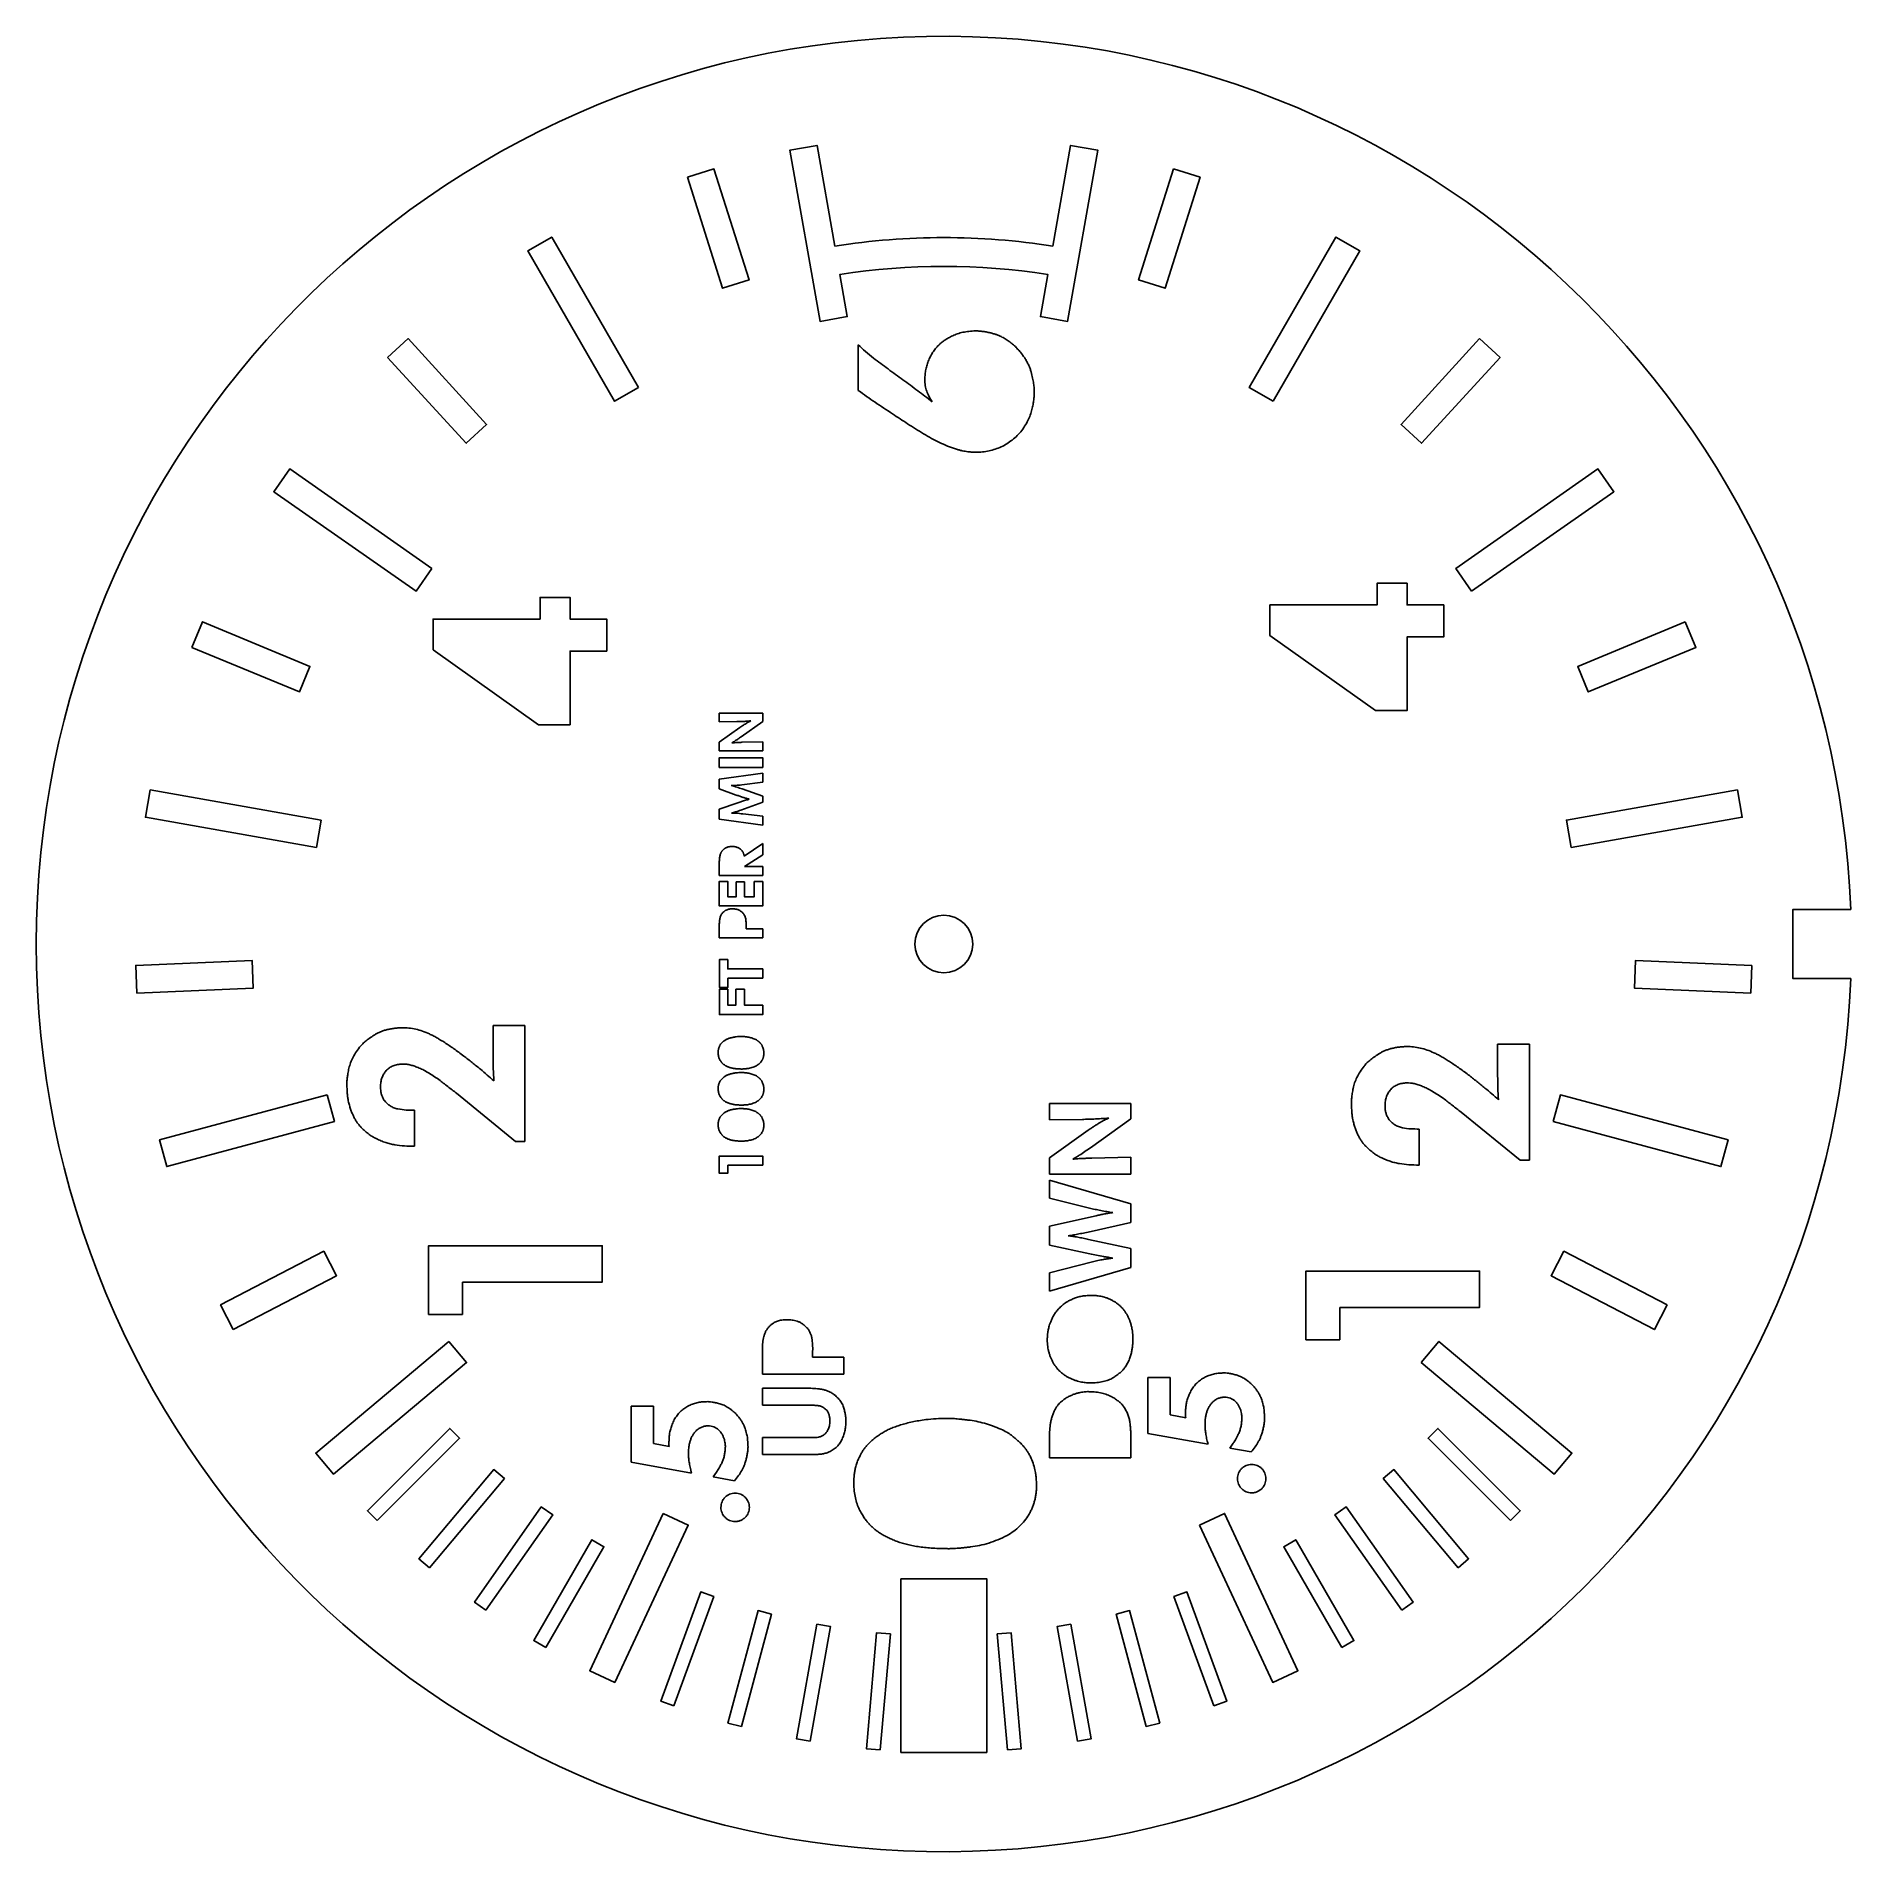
# Model space of a CAD drawing. Header units: millimetres. Extents: x 51.2 to 101.1, y 86.5 to 136.4.
import ezdxf

# ---------------------------------------------------------------- set-up
doc = ezdxf.new("R2010")
doc.units = ezdxf.units.MM
doc.layers.get('0').update_dxf_attribs({"linetype": 'CONTINUOUS'})

msp = doc.modelspace()

# ---------------------------------------------------------------- linework, layer by layer
for p, q in [((73.847, 126.66), (73.848, 127.915)), ((70.025, 117.551), (70.025, 117.79)), ((70.025, 117.79), (71.219, 117.79)), ((71.219, 117.79), (71.219, 117.563)), ((70.511, 117.556), (70.025, 117.551)), ((70.025, 116.989), (70.595, 117.397)), ((71.219, 117.563), (70.626, 117.139)), ((70.025, 116.754), (70.025, 116.989)), ((70.648, 116.988), (71.219, 117)), ((71.219, 117), (71.219, 116.754)), ((71.219, 116.754), (70.025, 116.754)), ((70.025, 115.97), (71.219, 116.138)), ((70.025, 115.704), (70.025, 115.97)), ((71.219, 115.888), (70.645, 115.817)), ((71.219, 116.138), (71.219, 115.888)), ((70.494, 115.537), (70.025, 115.704)), ((70.025, 115.145), (70.534, 115.324)), ((71.219, 115.341), (70.621, 115.123)), ((70.658, 115.704), (71.219, 115.505)), ((71.219, 115.505), (71.219, 115.341)), ((70.025, 114.876), (70.025, 115.145)), ((71.219, 114.708), (70.025, 114.876)), ((70.672, 115.021), (71.219, 114.958)), ((71.219, 114.958), (71.219, 114.708)), ((70.712, 113.859), (71.219, 114.201)), ((71.219, 113.896), (70.716, 113.573)), ((71.219, 114.201), (71.219, 113.896)), ((70.025, 113.324), (70.026, 113.643)), ((71.219, 113.324), (70.025, 113.324)), ((70.716, 113.573), (71.219, 113.573)), ((71.219, 113.573), (71.219, 113.324)), ((70.025, 111.609), (70.026, 111.922)), ((70.763, 111.947), (70.763, 111.858)), ((70.763, 111.858), (71.219, 111.858)), ((71.219, 111.858), (71.219, 111.609)), ((71.219, 111.609), (70.025, 111.609)), ((63.806, 108.337), (63.806, 109.204)), ((63.806, 109.204), (64.679, 109.204)), ((64.679, 109.204), (64.679, 106.017)), ((69.994, 108.454), (69.994, 108.454)), ((91.429, 107.819), (91.429, 108.687)), ((91.429, 108.687), (92.302, 108.687)), ((92.302, 108.687), (92.302, 105.5)), ((64.423, 106.017), (62.801, 107.337)), ((69.994, 107.463), (69.994, 107.463)), ((61.645, 106.873), (61.645, 105.881)), ((79.105, 106.611), (79.105, 107.059)), ((79.105, 107.059), (81.34, 107.059)), ((81.34, 107.059), (81.34, 106.633)), ((92.046, 105.5), (90.424, 106.82)), ((69.994, 106.472), (69.994, 106.471)), ((80.015, 106.621), (79.105, 106.611)), ((79.105, 105.56), (80.172, 106.324)), ((81.34, 106.633), (80.229, 105.84)), ((89.268, 106.356), (89.268, 105.364)), ((64.679, 106.017), (64.423, 106.017)), ((79.105, 105.118), (79.105, 105.56)), ((80.271, 105.557), (81.34, 105.579)), ((81.34, 105.579), (81.34, 105.118)), ((92.302, 105.5), (92.046, 105.5)), ((81.34, 105.118), (79.105, 105.118)), ((79.105, 104.457), (79.105, 104.95)), ((79.105, 104.95), (81.34, 104.295)), ((80.203, 104.184), (79.105, 104.457)), ((79.105, 103.684), (80.389, 103.973)), ((81.34, 104.295), (81.34, 103.789)), ((79.105, 103.165), (79.105, 103.684)), ((80.181, 103.321), (81.34, 103.067)), ((81.34, 103.789), (80.252, 103.541)), ((80.213, 102.924), (79.105, 103.165)), ((81.34, 103.067), (81.34, 102.548)), ((79.105, 102.399), (80.29, 102.704)), ((81.34, 102.548), (79.105, 101.896)), ((79.105, 101.896), (79.105, 102.399)), ((79.045, 100.558), (79.045, 100.558)), ((71.212, 99.615), (71.213, 100.203)), ((72.593, 100.248), (72.593, 100.083)), ((72.593, 100.083), (73.447, 100.083)), ((73.447, 100.083), (73.447, 99.615)), ((73.447, 99.615), (71.212, 99.615)), ((81.81, 97.982), (81.81, 99.525)), ((81.81, 99.525), (82.42, 99.525)), ((82.42, 99.525), (82.42, 98.497)), ((71.212, 98.761), (71.212, 99.229)), ((71.212, 99.229), (72.451, 99.228)), ((67.605, 97.192), (67.605, 98.735)), ((67.605, 98.735), (68.215, 98.735)), ((68.215, 98.735), (68.215, 97.707)), ((72.604, 98.761), (71.212, 98.761)), ((82.42, 98.497), (82.852, 98.419)), ((71.212, 97.406), (71.212, 97.873)), ((71.212, 97.873), (72.588, 97.873)), ((81.34, 97.842), (81.34, 97.315)), ((83.467, 97.688), (81.81, 97.982)), ((68.215, 97.707), (68.647, 97.63)), ((72.604, 97.406), (71.212, 97.406)), ((79.105, 97.315), (79.106, 97.771)), ((84.062, 97.58), (84.156, 97.715)), ((84.649, 97.476), (84.062, 97.58)), ((69.262, 96.898), (67.605, 97.192)), ((69.858, 96.79), (69.951, 96.925)), ((81.34, 97.315), (79.105, 97.315)), ((70.445, 96.686), (69.858, 96.79)), ((73.722, 96.614), (73.723, 96.613)), ((84.942, 96.466), (84.943, 96.466)), ((70.738, 95.677), (70.738, 95.676))]:
    msp.add_line(p, q)
for points in [[(101.137, 110.49), (99.549, 110.49), (99.549, 112.395), (101.137, 112.395, 52.380909)], [(79.197, 130.631, 0.077612), (73.203, 130.631), (72.716, 133.396), (71.965, 133.264), (72.795, 128.561), (73.545, 128.693), (73.341, 129.85, -0.077192), (79.059, 129.85), (78.855, 128.693), (79.605, 128.561), (80.435, 133.264), (79.684, 133.396)]]:
    msp.add_lwpolyline(points, format="xyb", close=True)
for points in [[(69.153, 132.524), (69.88, 132.753), (70.843, 129.701), (70.116, 129.472)], [(82.52, 132.753), (83.247, 132.524), (82.284, 129.472), (81.557, 129.701)], [(67.805, 126.745), (67.145, 126.364), (64.758, 130.499), (65.417, 130.88)], [(85.255, 126.364), (84.595, 126.745), (86.983, 130.88), (87.642, 130.499)], [(60.904, 127.571), (61.466, 128.086), (63.628, 125.726), (63.066, 125.212)], [(90.934, 128.086), (91.496, 127.571), (89.334, 125.212), (88.772, 125.726)], [(62.124, 121.763), (61.687, 121.139), (57.776, 123.878), (58.213, 124.502)], [(90.713, 121.139), (90.276, 121.763), (94.187, 124.502), (94.624, 123.878)], [(88.066, 117.859), (85.169, 119.924), (85.169, 120.765), (88.114, 120.765), (88.114, 121.363), (88.938, 121.363), (88.938, 120.765), (89.945, 120.765), (89.945, 119.885), (88.938, 119.885), (88.938, 117.859)], [(65.05, 117.469), (62.154, 119.534), (62.154, 120.375), (65.098, 120.375), (65.098, 120.973), (65.922, 120.973), (65.922, 120.375), (66.929, 120.375), (66.929, 119.495), (65.922, 119.495), (65.922, 117.469)], [(55.521, 119.596), (55.813, 120.3), (58.769, 119.075), (58.478, 118.371)], [(96.587, 120.3), (96.879, 119.596), (93.922, 118.371), (93.631, 119.075)], [(71.219, 116.299), (70.025, 116.299), (70.025, 116.561), (71.219, 116.561)], [(59.081, 114.848), (58.949, 114.097), (54.246, 114.927), (54.379, 115.677)], [(93.451, 114.097), (93.319, 114.848), (98.021, 115.677), (98.154, 114.927)], [(71.219, 113.159), (71.219, 112.49), (70.026, 112.49), (70.026, 113.161), (70.259, 113.161), (70.259, 112.74), (70.493, 112.74), (70.493, 113.151), (70.716, 113.151), (70.716, 112.74), (70.985, 112.74), (70.985, 113.159)], [(54.013, 110.092), (53.98, 110.854), (57.177, 110.993), (57.21, 110.232)], [(70.262, 110.507), (70.262, 110.251), (70.028, 110.251), (70.028, 111.014), (70.259, 111.014), (70.259, 110.757), (71.219, 110.757), (71.219, 110.507)], [(98.42, 110.854), (98.387, 110.092), (95.19, 110.232), (95.223, 110.993)], [(71.219, 109.763), (71.219, 109.501), (70.029, 109.501), (70.029, 110.198), (70.258, 110.198), (70.258, 109.763), (70.485, 109.763), (70.485, 110.198), (70.716, 110.198), (70.716, 109.763)], [(59.246, 107.294), (59.443, 106.558), (54.831, 105.322), (54.634, 106.058)], [(92.957, 106.558), (93.154, 107.294), (97.766, 106.058), (97.569, 105.322)], [(70.259, 105.362), (70.259, 105.14), (70.026, 105.14), (70.026, 105.612), (71.219, 105.612), (71.219, 105.362)], [(56.662, 100.842), (56.31, 101.518), (59.149, 102.996), (59.501, 102.32)], [(62.964, 102.149), (62.964, 101.259), (62.033, 101.259), (62.033, 103.148), (66.805, 103.148), (66.805, 102.149)], [(96.09, 101.518), (95.738, 100.842), (92.899, 102.32), (93.251, 102.996)], [(87.089, 101.451), (87.089, 100.561), (86.157, 100.561), (86.157, 102.45), (90.93, 102.45), (90.93, 101.451)], [(62.588, 100.518), (63.078, 99.934), (59.42, 96.865), (58.93, 97.448)], [(89.322, 99.934), (89.812, 100.518), (93.47, 97.448), (92.98, 96.865)], [(60.619, 95.592), (60.35, 95.862), (62.613, 98.125), (62.882, 97.855)], [(91.781, 95.592), (89.518, 97.855), (89.787, 98.125), (92.05, 95.862)], [(62.06, 94.295), (61.768, 94.54), (63.825, 96.991), (64.117, 96.746)], [(90.34, 94.295), (88.283, 96.746), (88.575, 96.991), (90.632, 94.54)], [(63.608, 93.128), (63.296, 93.346), (65.132, 95.968), (65.444, 95.749)], [(88.792, 93.128), (86.956, 95.749), (87.268, 95.968), (89.104, 93.346)], [(68.48, 95.789), (69.171, 95.467), (67.153, 91.139), (66.462, 91.461)], [(83.229, 95.467), (83.92, 95.789), (85.938, 91.461), (85.247, 91.139)], [(65.252, 92.1), (64.923, 92.29), (66.523, 95.062), (66.853, 94.871)], [(87.148, 92.1), (85.547, 94.871), (85.877, 95.062), (87.477, 92.29)], [(75.019, 93.993), (77.381, 93.993), (77.381, 89.217), (75.019, 89.217)], [(68.778, 90.493), (68.42, 90.623), (69.514, 93.63), (69.872, 93.5)], [(83.622, 90.493), (82.528, 93.5), (82.886, 93.63), (83.98, 90.623)], [(70.632, 89.925), (70.264, 90.024), (71.092, 93.115), (71.46, 93.017)], [(81.768, 89.925), (80.94, 93.017), (81.308, 93.115), (82.136, 90.024)], [(72.528, 89.522), (72.153, 89.588), (72.709, 92.74), (73.084, 92.674)], [(74.453, 89.285), (74.073, 89.319), (74.352, 92.507), (74.732, 92.474)], [(77.947, 89.285), (77.668, 92.474), (78.048, 92.507), (78.327, 89.319)], [(79.872, 89.522), (79.316, 92.674), (79.691, 92.74), (80.247, 89.588)]]:
    msp.add_lwpolyline(points, close=True)
msp.add_circle((76.2, 111.442), 0.794)
for points, knots in [([(77.07, 128.299), (77.009, 128.295), (76.893, 128.289), (76.727, 128.264), (76.578, 128.223), (76.447, 128.169), (76.332, 128.108), (76.234, 128.05), (76.152, 127.994), (76.107, 127.954), (76.086, 127.935)], [0, 0, 0, 0, 0.1701, 0.325118, 0.468873, 0.601727, 0.722749, 0.829712, 0.921308, 1, 1, 1, 1]), ([(77.799, 128.13), (77.782, 128.139), (77.745, 128.159), (77.68, 128.183), (77.605, 128.21), (77.517, 128.236), (77.42, 128.261), (77.311, 128.279), (77.194, 128.294), (77.112, 128.297), (77.07, 128.299)], [0, 0, 0, 0, 0.075852, 0.16719, 0.273648, 0.394992, 0.529476, 0.675118, 0.831447, 1, 1, 1, 1]), ([(74.265, 127.551), (74.19, 127.611), (74.045, 127.725), (73.912, 127.853), (73.848, 127.915)], [0, 0, 0, 0, 0.518052, 1, 1, 1, 1]), ([(76.086, 127.935), (76.054, 127.903), (75.992, 127.839), (75.909, 127.732), (75.84, 127.618), (75.781, 127.497), (75.737, 127.37), (75.703, 127.239), (75.683, 127.103), (75.68, 127.012), (75.679, 126.966)], [0, 0, 0, 0, 0.125001, 0.248339, 0.37221, 0.496459, 0.621198, 0.746229, 0.87233, 1, 1, 1, 1]), ([(78.145, 127.889), (78.128, 127.904), (78.086, 127.94), (78.011, 127.999), (77.915, 128.068), (77.839, 128.109), (77.799, 128.13)], [0, 0, 0, 0, 0.162963, 0.391076, 0.674529, 1, 1, 1, 1]), ([(78.685, 126.611), (78.685, 126.647), (78.686, 126.727), (78.671, 126.856), (78.641, 127.006), (78.609, 127.144), (78.573, 127.262), (78.536, 127.353), (78.49, 127.443), (78.438, 127.534), (78.377, 127.623), (78.307, 127.712), (78.23, 127.802), (78.174, 127.859), (78.145, 127.889)], [0, 0, 0, 0, 0.075772, 0.16652, 0.273784, 0.397079, 0.46418, 0.532483, 0.603333, 0.675871, 0.751718, 0.831221, 0.913778, 1, 1, 1, 1]), ([(75.077, 126.953), (74.94, 127.052), (74.669, 127.25), (74.4, 127.451), (74.265, 127.551)], [0, 0, 0, 0, 0.501385, 1, 1, 1, 1]), ([(75.879, 126.352), (75.748, 126.452), (75.482, 126.656), (75.213, 126.854), (75.077, 126.953)], [0, 0, 0, 0, 0.495294, 1, 1, 1, 1]), ([(75.679, 126.966), (75.679, 126.936), (75.68, 126.879), (75.69, 126.795), (75.705, 126.717), (75.736, 126.617), (75.791, 126.494), (75.849, 126.401), (75.879, 126.352)], [0, 0, 0, 0, 0.13628, 0.262897, 0.38501, 0.499128, 0.73636, 1, 1, 1, 1]), ([(73.847, 126.66), (74, 126.551), (74.31, 126.332), (74.628, 126.123), (74.79, 126.017)], [0, 0, 0, 0, 0.492826, 1, 1, 1, 1]), ([(78.345, 125.562), (78.38, 125.613), (78.448, 125.713), (78.531, 125.868), (78.593, 126.02), (78.633, 126.168), (78.659, 126.304), (78.675, 126.423), (78.686, 126.523), (78.685, 126.584), (78.685, 126.611)], [0, 0, 0, 0, 0.16652, 0.322582, 0.468085, 0.605454, 0.73042, 0.838381, 0.927254, 1, 1, 1, 1]), ([(74.79, 126.017), (74.927, 125.926), (75.207, 125.741), (75.563, 125.516), (75.856, 125.343), (76.079, 125.232), (76.3, 125.131), (76.451, 125.079), (76.525, 125.053)], [0, 0, 0, 0, 0.248118, 0.505645, 0.63461, 0.759578, 0.881137, 1, 1, 1, 1]), ([(77.083, 124.964), (77.144, 124.965), (77.265, 124.968), (77.443, 124.999), (77.615, 125.044), (77.781, 125.109), (77.937, 125.194), (78.085, 125.297), (78.223, 125.42), (78.304, 125.514), (78.345, 125.562)], [0, 0, 0, 0, 0.126626, 0.250603, 0.373162, 0.4959, 0.618821, 0.742379, 0.869042, 1, 1, 1, 1]), ([(76.525, 125.053), (76.557, 125.043), (76.617, 125.026), (76.703, 125.004), (76.783, 124.988), (76.875, 124.975), (76.974, 124.966), (77.049, 124.965), (77.083, 124.964)], [0, 0, 0, 0, 0.173033, 0.330421, 0.47368, 0.603488, 0.822943, 1, 1, 1, 1]), ([(70.511, 117.556), (70.539, 117.557), (70.593, 117.557), (70.648, 117.56), (70.675, 117.561)], [0, 0, 0, 0, 0.499868, 1, 1, 1, 1]), ([(70.896, 117.576), (70.876, 117.566), (70.833, 117.546), (70.78, 117.516), (70.732, 117.488), (70.691, 117.462), (70.645, 117.432), (70.612, 117.409), (70.595, 117.397)], [0, 0, 0, 0, 0.1930111, 0.4034228, 0.5232915, 0.6626894, 0.8213159, 1, 1, 1, 1]), ([(70.675, 117.561), (70.712, 117.563), (70.786, 117.566), (70.859, 117.573), (70.896, 117.576)], [0, 0, 0, 0, 0.4988795, 1, 1, 1, 1]), ([(70.369, 116.972), (70.385, 116.982), (70.417, 117), (70.448, 117.019), (70.464, 117.029)], [0, 0, 0, 0, 0.50038, 1, 1, 1, 1]), ([(70.516, 116.983), (70.492, 116.981), (70.443, 116.978), (70.394, 116.974), (70.369, 116.972)], [0, 0, 0, 0, 0.494658, 1, 1, 1, 1]), ([(70.464, 117.029), (70.491, 117.047), (70.546, 117.082), (70.599, 117.12), (70.626, 117.139)], [0, 0, 0, 0, 0.498554, 1, 1, 1, 1]), ([(70.648, 116.988), (70.626, 116.987), (70.582, 116.985), (70.538, 116.983), (70.516, 116.983)], [0, 0, 0, 0, 0.499261, 1, 1, 1, 1]), ([(70.352, 115.8), (70.373, 115.8), (70.414, 115.799), (70.455, 115.801), (70.476, 115.801)], [0, 0, 0, 0, 0.498933, 1, 1, 1, 1]), ([(70.658, 115.704), (70.608, 115.721), (70.506, 115.755), (70.404, 115.785), (70.352, 115.8)], [0, 0, 0, 0, 0.500245, 1, 1, 1, 1]), ([(70.476, 115.801), (70.504, 115.804), (70.56, 115.808), (70.617, 115.814), (70.645, 115.817)], [0, 0, 0, 0, 0.49967, 1, 1, 1, 1]), ([(70.494, 115.537), (70.525, 115.527), (70.587, 115.506), (70.648, 115.485), (70.679, 115.474)], [0, 0, 0, 0, 0.4996, 1, 1, 1, 1]), ([(70.749, 115.396), (70.713, 115.384), (70.641, 115.361), (70.569, 115.337), (70.534, 115.324)], [0, 0, 0, 0, 0.50223, 1, 1, 1, 1]), ([(70.679, 115.474), (70.708, 115.466), (70.765, 115.449), (70.823, 115.432), (70.851, 115.423)], [0, 0, 0, 0, 0.499807, 1, 1, 1, 1]), ([(70.851, 115.423), (70.834, 115.419), (70.8, 115.41), (70.766, 115.401), (70.749, 115.396)], [0, 0, 0, 0, 0.49963, 1, 1, 1, 1]), ([(70.361, 115.043), (70.38, 115.048), (70.416, 115.057), (70.452, 115.068), (70.47, 115.074)], [0, 0, 0, 0, 0.503744, 1, 1, 1, 1]), ([(70.498, 115.04), (70.475, 115.041), (70.429, 115.042), (70.384, 115.043), (70.361, 115.043)], [0, 0, 0, 0, 0.500136, 1, 1, 1, 1]), ([(70.47, 115.074), (70.496, 115.081), (70.546, 115.096), (70.596, 115.114), (70.621, 115.123)], [0, 0, 0, 0, 0.500048, 1, 1, 1, 1]), ([(70.672, 115.021), (70.643, 115.024), (70.585, 115.031), (70.527, 115.037), (70.498, 115.04)], [0, 0, 0, 0, 0.500762, 1, 1, 1, 1]), ([(70.175, 114.069), (70.169, 114.064), (70.155, 114.055), (70.137, 114.039), (70.12, 114.022), (70.104, 114.005), (70.091, 113.986), (70.079, 113.967), (70.068, 113.947), (70.057, 113.918), (70.045, 113.881), (70.036, 113.836), (70.029, 113.788), (70.028, 113.756), (70.027, 113.739)], [0, 0, 0, 0, 0.066234, 0.131002, 0.194152, 0.255597, 0.316224, 0.376269, 0.436326, 0.496851, 0.619111, 0.74313, 0.86943, 1, 1, 1, 1]), ([(70.375, 114.124), (70.37, 114.124), (70.359, 114.124), (70.34, 114.123), (70.318, 114.12), (70.292, 114.116), (70.264, 114.11), (70.234, 114.1), (70.205, 114.086), (70.185, 114.075), (70.175, 114.069)], [0, 0, 0, 0, 0.0725415, 0.1616556, 0.2700645, 0.3956719, 0.5347621, 0.6805417, 0.8349893, 1, 1, 1, 1]), ([(70.664, 113.989), (70.656, 114), (70.639, 114.022), (70.609, 114.05), (70.575, 114.074), (70.538, 114.092), (70.499, 114.107), (70.458, 114.117), (70.417, 114.123), (70.389, 114.124), (70.375, 114.124)], [0, 0, 0, 0, 0.125464, 0.248668, 0.371191, 0.497135, 0.624212, 0.749494, 0.873905, 1, 1, 1, 1]), ([(70.712, 113.859), (70.71, 113.867), (70.707, 113.883), (70.701, 113.904), (70.696, 113.923), (70.689, 113.943), (70.68, 113.965), (70.669, 113.981), (70.664, 113.989)], [0, 0, 0, 0, 0.183085, 0.344694, 0.481621, 0.595041, 0.798894, 1, 1, 1, 1]), ([(70.027, 113.739), (70.027, 113.723), (70.025, 113.691), (70.026, 113.659), (70.026, 113.643)], [0, 0, 0, 0, 0.5001159, 1, 1, 1, 1]), ([(70.165, 112.344), (70.153, 112.334), (70.13, 112.315), (70.1, 112.281), (70.077, 112.244), (70.059, 112.204), (70.046, 112.162), (70.036, 112.118), (70.03, 112.072), (70.028, 112.04), (70.027, 112.024)], [0, 0, 0, 0, 0.128545, 0.251318, 0.371808, 0.491443, 0.613514, 0.737912, 0.866742, 1, 1, 1, 1]), ([(70.39, 112.409), (70.376, 112.408), (70.349, 112.408), (70.311, 112.403), (70.276, 112.397), (70.247, 112.387), (70.221, 112.377), (70.199, 112.366), (70.18, 112.356), (70.17, 112.348), (70.165, 112.344)], [0, 0, 0, 0, 0.1785718, 0.3394672, 0.4844575, 0.6152292, 0.7322221, 0.8341399, 0.9232813, 1, 1, 1, 1]), ([(70.669, 112.301), (70.657, 112.312), (70.633, 112.334), (70.594, 112.36), (70.555, 112.38), (70.516, 112.393), (70.479, 112.4), (70.446, 112.406), (70.417, 112.409), (70.398, 112.409), (70.39, 112.409)], [0, 0, 0, 0, 0.163763, 0.31517, 0.456005, 0.589962, 0.713499, 0.822954, 0.917676, 1, 1, 1, 1]), ([(70.763, 111.947), (70.763, 111.963), (70.764, 111.995), (70.762, 112.043), (70.758, 112.09), (70.752, 112.137), (70.742, 112.182), (70.724, 112.224), (70.7, 112.265), (70.68, 112.289), (70.669, 112.301)], [0, 0, 0, 0, 0.1286893, 0.2566585, 0.3816959, 0.5060661, 0.6280647, 0.7488519, 0.8720308, 1, 1, 1, 1]), ([(70.027, 112.024), (70.027, 112.007), (70.025, 111.973), (70.026, 111.939), (70.026, 111.922)], [0, 0, 0, 0, 0.501309, 1, 1, 1, 1]), ([(61.303, 109.141), (61.264, 109.14), (61.188, 109.136), (61.076, 109.124), (60.971, 109.106), (60.871, 109.084), (60.778, 109.056), (60.691, 109.022), (60.609, 108.983), (60.513, 108.924), (60.405, 108.852), (60.294, 108.765), (60.203, 108.686), (60.156, 108.629), (60.134, 108.603)], [0, 0, 0, 0, 0.088189, 0.172257, 0.252528, 0.329161, 0.402644, 0.472437, 0.5406, 0.605942, 0.727414, 0.833371, 0.923445, 1, 1, 1, 1]), ([(62.999, 108.363), (62.953, 108.397), (62.863, 108.465), (62.73, 108.562), (62.602, 108.649), (62.481, 108.729), (62.366, 108.801), (62.257, 108.865), (62.155, 108.922), (62.026, 108.984), (61.87, 109.048), (61.681, 109.102), (61.492, 109.136), (61.366, 109.14), (61.303, 109.141)], [0, 0, 0, 0, 0.091635, 0.1779021, 0.2593737, 0.3355336, 0.4068483, 0.4733669, 0.534696, 0.5915916, 0.698087, 0.8013687, 0.9010936, 1, 1, 1, 1]), ([(70.489, 108.892), (70.473, 108.889), (70.442, 108.885), (70.398, 108.877), (70.356, 108.867), (70.317, 108.856), (70.281, 108.844), (70.248, 108.831), (70.217, 108.816), (70.189, 108.8), (70.164, 108.784), (70.141, 108.767), (70.12, 108.749), (70.1, 108.731), (70.083, 108.713), (70.067, 108.694), (70.054, 108.675), (70.046, 108.661), (70.043, 108.654)], [0, 0, 0, 0, 0.090972, 0.177253, 0.259073, 0.335912, 0.408063, 0.476617, 0.540952, 0.601386, 0.658952, 0.713582, 0.766489, 0.816883, 0.864947, 0.911262, 0.956359, 1, 1, 1, 1]), ([(70.632, 108.9), (70.608, 108.9), (70.56, 108.899), (70.512, 108.894), (70.489, 108.892)], [0, 0, 0, 0, 0.5042572, 1, 1, 1, 1]), ([(71.006, 108.826), (70.987, 108.834), (70.95, 108.849), (70.893, 108.868), (70.836, 108.881), (70.789, 108.888), (70.753, 108.892), (70.729, 108.895), (70.707, 108.897), (70.687, 108.899), (70.67, 108.899), (70.655, 108.9), (70.643, 108.901), (70.635, 108.9), (70.632, 108.9)], [0, 0, 0, 0, 0.160249, 0.316028, 0.46716, 0.615452, 0.686237, 0.749957, 0.807758, 0.85913, 0.903982, 0.942412, 0.974404, 1, 1, 1, 1]), ([(71.119, 108.751), (71.116, 108.753), (71.111, 108.758), (71.102, 108.766), (71.09, 108.775), (71.072, 108.789), (71.045, 108.808), (71.02, 108.82), (71.006, 108.826)], [0, 0, 0, 0, 0.07414, 0.16252, 0.269175, 0.390236, 0.674351, 1, 1, 1, 1]), ([(60.134, 108.603), (60.096, 108.551), (60.024, 108.453), (59.936, 108.298), (59.872, 108.144), (59.831, 107.995), (59.809, 107.856), (59.791, 107.736), (59.782, 107.636), (59.784, 107.575), (59.785, 107.548)], [0, 0, 0, 0, 0.167531, 0.32411, 0.469604, 0.607259, 0.73321, 0.840082, 0.92885, 1, 1, 1, 1]), ([(63.458, 108), (63.382, 108.061), (63.231, 108.184), (63.077, 108.303), (62.999, 108.363)], [0, 0, 0, 0, 0.498929, 1, 1, 1, 1]), ([(63.806, 108.337), (63.806, 108.227), (63.808, 108.008), (63.82, 107.788), (63.826, 107.678)], [0, 0, 0, 0, 0.497824, 1, 1, 1, 1]), ([(70.043, 108.654), (70.037, 108.644), (70.027, 108.624), (70.015, 108.594), (70.006, 108.564), (70.001, 108.536), (69.997, 108.51), (69.995, 108.488), (69.994, 108.47), (69.994, 108.459), (69.994, 108.454)], [0, 0, 0, 0, 0.166673, 0.323261, 0.47068, 0.608992, 0.735089, 0.84176, 0.930408, 1, 1, 1, 1]), ([(69.994, 108.454), (69.995, 108.436), (69.997, 108.403), (70.004, 108.355), (70.016, 108.313), (70.031, 108.276), (70.049, 108.245), (70.065, 108.218), (70.082, 108.195), (70.094, 108.182), (70.099, 108.176)], [0, 0, 0, 0, 0.173624, 0.330559, 0.472881, 0.603104, 0.721534, 0.825886, 0.91885, 1, 1, 1, 1]), ([(71.049, 108.096), (71.064, 108.105), (71.094, 108.124), (71.134, 108.158), (71.169, 108.196), (71.194, 108.231), (71.21, 108.261), (71.221, 108.284), (71.23, 108.308), (71.238, 108.333), (71.243, 108.359), (71.248, 108.386), (71.25, 108.413), (71.251, 108.432), (71.251, 108.442)], [0, 0, 0, 0, 0.12831, 0.252234, 0.374193, 0.495066, 0.555713, 0.616865, 0.678051, 0.739761, 0.802673, 0.867109, 0.932788, 1, 1, 1, 1]), ([(71.209, 108.637), (71.205, 108.644), (71.198, 108.658), (71.185, 108.677), (71.173, 108.695), (71.16, 108.71), (71.148, 108.723), (71.137, 108.734), (71.127, 108.743), (71.121, 108.748), (71.119, 108.751)], [0, 0, 0, 0, 0.169157, 0.326173, 0.472987, 0.608887, 0.732482, 0.83818, 0.927317, 1, 1, 1, 1]), ([(71.239, 108.546), (71.235, 108.562), (71.228, 108.593), (71.215, 108.622), (71.209, 108.637)], [0, 0, 0, 0, 0.4992305, 1, 1, 1, 1]), ([(71.251, 108.442), (71.25, 108.453), (71.249, 108.474), (71.247, 108.503), (71.244, 108.527), (71.241, 108.54), (71.239, 108.546)], [0, 0, 0, 0, 0.326667, 0.602538, 0.825907, 1, 1, 1, 1]), ([(88.926, 108.624), (88.887, 108.622), (88.811, 108.619), (88.7, 108.607), (88.594, 108.589), (88.495, 108.567), (88.401, 108.538), (88.314, 108.505), (88.232, 108.466), (88.136, 108.407), (88.028, 108.335), (87.917, 108.248), (87.826, 108.169), (87.779, 108.112), (87.757, 108.085)], [0, 0, 0, 0, 0.088189, 0.172257, 0.252528, 0.329161, 0.402644, 0.472437, 0.5406, 0.605942, 0.727414, 0.833371, 0.923445, 1, 1, 1, 1]), ([(90.622, 107.846), (90.576, 107.88), (90.486, 107.948), (90.353, 108.045), (90.225, 108.132), (90.104, 108.212), (89.989, 108.284), (89.88, 108.348), (89.778, 108.405), (89.649, 108.467), (89.493, 108.531), (89.304, 108.584), (89.115, 108.619), (88.989, 108.623), (88.926, 108.624)], [0, 0, 0, 0, 0.091635, 0.1779021, 0.2593737, 0.3355336, 0.4068483, 0.4733669, 0.534696, 0.5915916, 0.698087, 0.8013687, 0.9010936, 1, 1, 1, 1]), ([(60.709, 107.515), (60.711, 107.558), (60.716, 107.642), (60.745, 107.763), (60.796, 107.87), (60.865, 107.965), (60.952, 108.043), (61.058, 108.099), (61.179, 108.134), (61.265, 108.139), (61.31, 108.142)], [0, 0, 0, 0, 0.133528, 0.258221, 0.378623, 0.497581, 0.616124, 0.735198, 0.862176, 1, 1, 1, 1]), ([(61.31, 108.142), (61.342, 108.142), (61.41, 108.14), (61.515, 108.121), (61.627, 108.09), (61.746, 108.046), (61.875, 107.987), (62.012, 107.91), (62.162, 107.819), (62.263, 107.749), (62.316, 107.713)], [0, 0, 0, 0, 0.087799, 0.183031, 0.286817, 0.400024, 0.526473, 0.667994, 0.825826, 1, 1, 1, 1]), ([(63.826, 107.678), (63.766, 107.732), (63.644, 107.841), (63.52, 107.947), (63.458, 108)], [0, 0, 0, 0, 0.496874, 1, 1, 1, 1]), ([(70.489, 107.9), (70.473, 107.898), (70.442, 107.894), (70.398, 107.885), (70.356, 107.876), (70.317, 107.865), (70.281, 107.853), (70.248, 107.84), (70.217, 107.825), (70.189, 107.809), (70.164, 107.793), (70.141, 107.776), (70.12, 107.758), (70.1, 107.74), (70.083, 107.722), (70.067, 107.703), (70.054, 107.683), (70.046, 107.67), (70.043, 107.663)], [0, 0, 0, 0, 0.090972, 0.177253, 0.259073, 0.335912, 0.408063, 0.476617, 0.540952, 0.601386, 0.658952, 0.713582, 0.766489, 0.816883, 0.864947, 0.911262, 0.956359, 1, 1, 1, 1]), ([(70.099, 108.176), (70.105, 108.17), (70.116, 108.158), (70.134, 108.141), (70.154, 108.126), (70.177, 108.11), (70.201, 108.096), (70.228, 108.082), (70.256, 108.069), (70.287, 108.056), (70.321, 108.045), (70.357, 108.035), (70.395, 108.026), (70.437, 108.019), (70.481, 108.013), (70.528, 108.009), (70.578, 108.006), (70.613, 108.006), (70.63, 108.005)], [0, 0, 0, 0, 0.041284, 0.08412, 0.129095, 0.176346, 0.2258, 0.278004, 0.33291, 0.390842, 0.452183, 0.517257, 0.586281, 0.659861, 0.738155, 0.820478, 0.907716, 1, 1, 1, 1]), ([(70.632, 107.909), (70.608, 107.909), (70.56, 107.908), (70.512, 107.903), (70.489, 107.9)], [0, 0, 0, 0, 0.5042572, 1, 1, 1, 1]), ([(70.63, 108.005), (70.634, 108.005), (70.643, 108.005), (70.658, 108.005), (70.675, 108.006), (70.695, 108.007), (70.717, 108.009), (70.742, 108.011), (70.769, 108.014), (70.809, 108.018), (70.86, 108.026), (70.923, 108.043), (70.987, 108.066), (71.028, 108.086), (71.049, 108.096)], [0, 0, 0, 0, 0.028452, 0.062571, 0.102388, 0.147962, 0.199289, 0.256376, 0.319798, 0.388426, 0.533684, 0.683592, 0.838455, 1, 1, 1, 1]), ([(71.006, 107.835), (70.987, 107.843), (70.95, 107.858), (70.893, 107.876), (70.836, 107.89), (70.789, 107.897), (70.753, 107.901), (70.729, 107.904), (70.707, 107.905), (70.687, 107.907), (70.67, 107.908), (70.655, 107.909), (70.643, 107.909), (70.635, 107.909), (70.632, 107.909)], [0, 0, 0, 0, 0.160249, 0.316028, 0.46716, 0.615452, 0.686237, 0.749957, 0.807758, 0.85913, 0.903982, 0.942412, 0.974404, 1, 1, 1, 1]), ([(71.119, 107.759), (71.116, 107.762), (71.111, 107.767), (71.102, 107.775), (71.09, 107.784), (71.072, 107.798), (71.045, 107.816), (71.02, 107.829), (71.006, 107.835)], [0, 0, 0, 0, 0.07414, 0.16252, 0.269175, 0.390236, 0.674351, 1, 1, 1, 1]), ([(87.757, 108.085), (87.72, 108.034), (87.647, 107.936), (87.559, 107.781), (87.495, 107.627), (87.454, 107.478), (87.432, 107.339), (87.415, 107.219), (87.405, 107.119), (87.407, 107.058), (87.408, 107.031)], [0, 0, 0, 0, 0.167531, 0.32411, 0.469604, 0.607259, 0.73321, 0.840082, 0.92885, 1, 1, 1, 1]), ([(91.081, 107.483), (91.005, 107.544), (90.854, 107.667), (90.7, 107.786), (90.622, 107.846)], [0, 0, 0, 0, 0.498929, 1, 1, 1, 1]), ([(91.429, 107.819), (91.43, 107.71), (91.431, 107.49), (91.443, 107.271), (91.449, 107.161)], [0, 0, 0, 0, 0.497824, 1, 1, 1, 1]), ([(59.785, 107.548), (59.787, 107.498), (59.792, 107.404), (59.801, 107.277), (59.813, 107.175), (59.826, 107.116), (59.832, 107.091)], [0, 0, 0, 0, 0.3315126, 0.6078766, 0.8320189, 1, 1, 1, 1]), ([(60.805, 107.153), (60.789, 107.181), (60.759, 107.236), (60.728, 107.326), (60.712, 107.419), (60.71, 107.483), (60.709, 107.515)], [0, 0, 0, 0, 0.250626, 0.497586, 0.745417, 1, 1, 1, 1]), ([(62.316, 107.713), (62.397, 107.65), (62.558, 107.525), (62.72, 107.4), (62.801, 107.337)], [0, 0, 0, 0, 0.499366, 1, 1, 1, 1]), ([(70.043, 107.663), (70.037, 107.653), (70.027, 107.633), (70.015, 107.602), (70.006, 107.573), (70.001, 107.545), (69.997, 107.519), (69.995, 107.497), (69.994, 107.478), (69.994, 107.467), (69.994, 107.463)], [0, 0, 0, 0, 0.166673, 0.323261, 0.47068, 0.608992, 0.735089, 0.84176, 0.930408, 1, 1, 1, 1]), ([(69.994, 107.463), (69.995, 107.445), (69.997, 107.412), (70.004, 107.364), (70.016, 107.322), (70.031, 107.285), (70.049, 107.254), (70.065, 107.226), (70.082, 107.203), (70.094, 107.19), (70.099, 107.184)], [0, 0, 0, 0, 0.173624, 0.330559, 0.472881, 0.603104, 0.721534, 0.825886, 0.91885, 1, 1, 1, 1]), ([(71.049, 107.104), (71.064, 107.114), (71.094, 107.132), (71.134, 107.167), (71.169, 107.205), (71.194, 107.24), (71.21, 107.27), (71.221, 107.293), (71.23, 107.317), (71.238, 107.342), (71.243, 107.368), (71.248, 107.395), (71.25, 107.422), (71.251, 107.441), (71.251, 107.45)], [0, 0, 0, 0, 0.12831, 0.252234, 0.374193, 0.495066, 0.555713, 0.616865, 0.678051, 0.739761, 0.802673, 0.867109, 0.932788, 1, 1, 1, 1]), ([(71.209, 107.645), (71.205, 107.653), (71.198, 107.667), (71.185, 107.686), (71.173, 107.704), (71.16, 107.719), (71.148, 107.732), (71.137, 107.743), (71.127, 107.752), (71.121, 107.757), (71.119, 107.759)], [0, 0, 0, 0, 0.169157, 0.326173, 0.472987, 0.608887, 0.732482, 0.83818, 0.927317, 1, 1, 1, 1]), ([(71.239, 107.555), (71.235, 107.57), (71.228, 107.601), (71.215, 107.631), (71.209, 107.645)], [0, 0, 0, 0, 0.4992305, 1, 1, 1, 1]), ([(71.251, 107.45), (71.25, 107.462), (71.249, 107.483), (71.247, 107.512), (71.244, 107.535), (71.241, 107.549), (71.239, 107.555)], [0, 0, 0, 0, 0.326667, 0.602538, 0.825907, 1, 1, 1, 1]), ([(88.332, 106.998), (88.334, 107.041), (88.339, 107.125), (88.368, 107.246), (88.419, 107.353), (88.488, 107.448), (88.576, 107.526), (88.681, 107.582), (88.802, 107.617), (88.888, 107.622), (88.933, 107.625)], [0, 0, 0, 0, 0.133528, 0.258221, 0.378623, 0.497581, 0.616124, 0.735198, 0.862176, 1, 1, 1, 1]), ([(88.933, 107.625), (88.966, 107.624), (89.033, 107.623), (89.138, 107.604), (89.25, 107.573), (89.369, 107.528), (89.498, 107.47), (89.635, 107.393), (89.785, 107.302), (89.886, 107.232), (89.939, 107.196)], [0, 0, 0, 0, 0.087799, 0.183031, 0.286817, 0.400024, 0.526473, 0.667994, 0.825826, 1, 1, 1, 1]), ([(91.449, 107.161), (91.389, 107.215), (91.267, 107.324), (91.143, 107.429), (91.081, 107.483)], [0, 0, 0, 0, 0.496874, 1, 1, 1, 1]), ([(59.832, 107.091), (59.842, 107.054), (59.861, 106.981), (59.895, 106.876), (59.934, 106.779), (59.975, 106.688), (60.02, 106.605), (60.069, 106.529), (60.121, 106.461), (60.195, 106.382), (60.286, 106.297), (60.392, 106.21), (60.492, 106.14), (60.56, 106.107), (60.592, 106.091)], [0, 0, 0, 0, 0.089286, 0.173651, 0.254068, 0.330502, 0.402882, 0.472268, 0.538024, 0.601675, 0.719838, 0.825126, 0.918196, 1, 1, 1, 1]), ([(61.645, 106.873), (61.57, 106.873), (61.417, 106.873), (61.227, 106.897), (61.077, 106.936), (60.974, 106.988), (60.881, 107.061), (60.83, 107.122), (60.805, 107.153)], [0, 0, 0, 0, 0.244228, 0.49537, 0.620326, 0.743087, 0.868878, 1, 1, 1, 1]), ([(70.489, 106.909), (70.473, 106.907), (70.442, 106.903), (70.398, 106.894), (70.356, 106.884), (70.317, 106.874), (70.281, 106.862), (70.248, 106.848), (70.217, 106.834), (70.189, 106.818), (70.164, 106.802), (70.141, 106.784), (70.12, 106.767), (70.1, 106.749), (70.083, 106.73), (70.067, 106.711), (70.054, 106.692), (70.046, 106.678), (70.043, 106.672)], [0, 0, 0, 0, 0.090972, 0.177253, 0.259073, 0.335912, 0.408063, 0.476617, 0.540952, 0.601386, 0.658952, 0.713582, 0.766489, 0.816883, 0.864947, 0.911262, 0.956359, 1, 1, 1, 1]), ([(70.099, 107.184), (70.105, 107.178), (70.116, 107.167), (70.134, 107.15), (70.154, 107.134), (70.177, 107.119), (70.201, 107.105), (70.228, 107.091), (70.256, 107.078), (70.287, 107.065), (70.321, 107.053), (70.357, 107.043), (70.395, 107.035), (70.437, 107.028), (70.481, 107.022), (70.528, 107.018), (70.578, 107.015), (70.613, 107.014), (70.63, 107.014)], [0, 0, 0, 0, 0.041284, 0.08412, 0.129095, 0.176346, 0.2258, 0.278004, 0.33291, 0.390842, 0.452183, 0.517257, 0.586281, 0.659861, 0.738155, 0.820478, 0.907716, 1, 1, 1, 1]), ([(70.632, 106.918), (70.608, 106.917), (70.56, 106.917), (70.512, 106.912), (70.489, 106.909)], [0, 0, 0, 0, 0.5042572, 1, 1, 1, 1]), ([(70.63, 107.014), (70.634, 107.014), (70.643, 107.013), (70.658, 107.014), (70.675, 107.014), (70.695, 107.016), (70.717, 107.017), (70.742, 107.02), (70.769, 107.022), (70.809, 107.026), (70.86, 107.035), (70.923, 107.052), (70.987, 107.074), (71.028, 107.094), (71.049, 107.104)], [0, 0, 0, 0, 0.028452, 0.062571, 0.102388, 0.147962, 0.199289, 0.256376, 0.319798, 0.388426, 0.533684, 0.683592, 0.838455, 1, 1, 1, 1]), ([(71.006, 106.844), (70.987, 106.852), (70.95, 106.867), (70.893, 106.885), (70.836, 106.899), (70.789, 106.906), (70.753, 106.909), (70.729, 106.912), (70.707, 106.914), (70.687, 106.916), (70.67, 106.917), (70.655, 106.918), (70.643, 106.918), (70.635, 106.918), (70.632, 106.918)], [0, 0, 0, 0, 0.160249, 0.316028, 0.46716, 0.615452, 0.686237, 0.749957, 0.807758, 0.85913, 0.903982, 0.942412, 0.974404, 1, 1, 1, 1]), ([(71.119, 106.768), (71.116, 106.77), (71.111, 106.775), (71.102, 106.783), (71.09, 106.792), (71.072, 106.807), (71.045, 106.825), (71.02, 106.837), (71.006, 106.844)], [0, 0, 0, 0, 0.07414, 0.16252, 0.269175, 0.390236, 0.674351, 1, 1, 1, 1]), ([(87.408, 107.031), (87.41, 106.98), (87.415, 106.887), (87.424, 106.76), (87.436, 106.658), (87.449, 106.599), (87.455, 106.574)], [0, 0, 0, 0, 0.331513, 0.607877, 0.832019, 1, 1, 1, 1]), ([(88.428, 106.636), (88.412, 106.664), (88.382, 106.719), (88.352, 106.809), (88.335, 106.902), (88.333, 106.966), (88.332, 106.998)], [0, 0, 0, 0, 0.250626, 0.497586, 0.745417, 1, 1, 1, 1]), ([(89.939, 107.196), (90.02, 107.133), (90.181, 107.007), (90.343, 106.882), (90.424, 106.82)], [0, 0, 0, 0, 0.499366, 1, 1, 1, 1]), ([(70.043, 106.672), (70.037, 106.661), (70.027, 106.641), (70.015, 106.611), (70.006, 106.581), (70.001, 106.553), (69.997, 106.528), (69.995, 106.506), (69.994, 106.487), (69.994, 106.476), (69.994, 106.471)], [0, 0, 0, 0, 0.1666732, 0.323261, 0.4706803, 0.6089919, 0.735089, 0.8417602, 0.9304081, 1, 1, 1, 1]), ([(69.994, 106.472), (69.995, 106.454), (69.997, 106.42), (70.004, 106.373), (70.016, 106.331), (70.031, 106.294), (70.049, 106.263), (70.065, 106.235), (70.082, 106.212), (70.094, 106.199), (70.099, 106.193)], [0, 0, 0, 0, 0.173624, 0.330559, 0.472881, 0.603104, 0.721534, 0.825886, 0.91885, 1, 1, 1, 1]), ([(71.049, 106.113), (71.064, 106.123), (71.094, 106.141), (71.134, 106.175), (71.169, 106.213), (71.194, 106.248), (71.21, 106.278), (71.221, 106.302), (71.23, 106.326), (71.238, 106.351), (71.243, 106.377), (71.248, 106.403), (71.25, 106.431), (71.251, 106.45), (71.251, 106.459)], [0, 0, 0, 0, 0.12831, 0.252234, 0.374193, 0.495066, 0.555713, 0.616865, 0.678051, 0.739761, 0.802673, 0.867109, 0.932788, 1, 1, 1, 1]), ([(71.209, 106.654), (71.205, 106.662), (71.198, 106.676), (71.185, 106.695), (71.173, 106.713), (71.16, 106.728), (71.148, 106.741), (71.137, 106.752), (71.127, 106.761), (71.121, 106.766), (71.119, 106.768)], [0, 0, 0, 0, 0.169157, 0.326173, 0.472987, 0.608887, 0.732482, 0.83818, 0.927317, 1, 1, 1, 1]), ([(71.239, 106.564), (71.235, 106.579), (71.228, 106.61), (71.215, 106.64), (71.209, 106.654)], [0, 0, 0, 0, 0.49923, 1, 1, 1, 1]), ([(71.251, 106.459), (71.25, 106.471), (71.249, 106.492), (71.247, 106.521), (71.244, 106.544), (71.241, 106.558), (71.239, 106.564)], [0, 0, 0, 0, 0.326667, 0.602538, 0.825907, 1, 1, 1, 1]), ([(80.015, 106.621), (80.066, 106.622), (80.168, 106.623), (80.271, 106.628), (80.322, 106.63)], [0, 0, 0, 0, 0.499868, 1, 1, 1, 1]), ([(80.735, 106.658), (80.697, 106.64), (80.617, 106.602), (80.517, 106.546), (80.429, 106.494), (80.352, 106.445), (80.264, 106.388), (80.204, 106.346), (80.172, 106.324)], [0, 0, 0, 0, 0.1930111, 0.4034228, 0.5232915, 0.6626894, 0.8213159, 1, 1, 1, 1]), ([(80.322, 106.63), (80.391, 106.633), (80.529, 106.639), (80.666, 106.652), (80.735, 106.658)], [0, 0, 0, 0, 0.4988795, 1, 1, 1, 1]), ([(87.455, 106.574), (87.465, 106.537), (87.484, 106.464), (87.518, 106.359), (87.557, 106.262), (87.598, 106.171), (87.643, 106.088), (87.692, 106.012), (87.744, 105.943), (87.818, 105.865), (87.909, 105.78), (88.015, 105.693), (88.115, 105.623), (88.183, 105.59), (88.215, 105.574)], [0, 0, 0, 0, 0.089286, 0.173651, 0.254068, 0.330502, 0.402882, 0.472268, 0.538024, 0.601675, 0.719838, 0.825126, 0.918196, 1, 1, 1, 1]), ([(89.268, 106.356), (89.193, 106.356), (89.04, 106.356), (88.85, 106.38), (88.7, 106.418), (88.597, 106.471), (88.504, 106.544), (88.453, 106.605), (88.428, 106.636)], [0, 0, 0, 0, 0.244228, 0.49537, 0.620326, 0.743087, 0.868878, 1, 1, 1, 1]), ([(60.592, 106.091), (60.635, 106.071), (60.721, 106.032), (60.85, 105.984), (60.978, 105.947), (61.149, 105.912), (61.372, 105.887), (61.552, 105.883), (61.645, 105.881)], [0, 0, 0, 0, 0.13199, 0.258869, 0.381482, 0.501041, 0.742175, 1, 1, 1, 1]), ([(70.099, 106.193), (70.105, 106.187), (70.116, 106.175), (70.134, 106.159), (70.154, 106.143), (70.177, 106.128), (70.201, 106.113), (70.228, 106.1), (70.256, 106.086), (70.287, 106.074), (70.321, 106.062), (70.357, 106.052), (70.395, 106.044), (70.437, 106.037), (70.481, 106.031), (70.528, 106.026), (70.578, 106.024), (70.613, 106.023), (70.63, 106.023)], [0, 0, 0, 0, 0.0412841, 0.0841201, 0.1290951, 0.1763462, 0.2258004, 0.2780041, 0.3329104, 0.3908421, 0.4521827, 0.5172565, 0.5862809, 0.6598609, 0.7381547, 0.8204783, 0.9077159, 1, 1, 1, 1]), ([(70.63, 106.023), (70.634, 106.023), (70.643, 106.022), (70.658, 106.023), (70.675, 106.023), (70.695, 106.024), (70.717, 106.026), (70.742, 106.028), (70.769, 106.031), (70.809, 106.035), (70.86, 106.044), (70.923, 106.06), (70.987, 106.083), (71.028, 106.103), (71.049, 106.113)], [0, 0, 0, 0, 0.028452, 0.062571, 0.102388, 0.147962, 0.199289, 0.256376, 0.319798, 0.388426, 0.533684, 0.683592, 0.838455, 1, 1, 1, 1]), ([(79.925, 105.634), (79.977, 105.667), (80.079, 105.734), (80.179, 105.805), (80.229, 105.84)], [0, 0, 0, 0, 0.498554, 1, 1, 1, 1]), ([(79.749, 105.528), (79.779, 105.545), (79.837, 105.58), (79.896, 105.616), (79.925, 105.634)], [0, 0, 0, 0, 0.50038, 1, 1, 1, 1]), ([(80.024, 105.547), (79.979, 105.544), (79.887, 105.539), (79.795, 105.532), (79.749, 105.528)], [0, 0, 0, 0, 0.494658, 1, 1, 1, 1]), ([(80.271, 105.557), (80.23, 105.555), (80.148, 105.551), (80.065, 105.548), (80.024, 105.547)], [0, 0, 0, 0, 0.499261, 1, 1, 1, 1]), ([(88.215, 105.574), (88.259, 105.554), (88.344, 105.515), (88.473, 105.466), (88.601, 105.43), (88.772, 105.394), (88.995, 105.37), (89.175, 105.366), (89.268, 105.364)], [0, 0, 0, 0, 0.13199, 0.258869, 0.381482, 0.501041, 0.742175, 1, 1, 1, 1]), ([(80.203, 104.184), (80.255, 104.171), (80.359, 104.147), (80.462, 104.125), (80.514, 104.114)], [0, 0, 0, 0, 0.501547, 1, 1, 1, 1]), ([(80.614, 104.021), (80.576, 104.013), (80.501, 103.997), (80.427, 103.981), (80.389, 103.973)], [0, 0, 0, 0, 0.500982, 1, 1, 1, 1]), ([(80.514, 104.114), (80.57, 104.103), (80.682, 104.083), (80.794, 104.065), (80.85, 104.056)], [0, 0, 0, 0, 0.50057, 1, 1, 1, 1]), ([(80.85, 104.056), (80.81, 104.051), (80.731, 104.041), (80.652, 104.028), (80.614, 104.021)], [0, 0, 0, 0, 0.504866, 1, 1, 1, 1]), ([(79.615, 103.42), (79.664, 103.428), (79.764, 103.444), (79.863, 103.462), (79.912, 103.471)], [0, 0, 0, 0, 0.50024, 1, 1, 1, 1]), ([(79.881, 103.382), (79.837, 103.389), (79.748, 103.403), (79.659, 103.414), (79.615, 103.42)], [0, 0, 0, 0, 0.497219, 1, 1, 1, 1]), ([(80.181, 103.321), (80.131, 103.332), (80.032, 103.354), (79.931, 103.372), (79.881, 103.382)], [0, 0, 0, 0, 0.496712, 1, 1, 1, 1]), ([(79.912, 103.471), (79.969, 103.482), (80.082, 103.504), (80.195, 103.528), (80.252, 103.541)], [0, 0, 0, 0, 0.498812, 1, 1, 1, 1]), ([(80.213, 102.924), (80.276, 102.911), (80.401, 102.885), (80.528, 102.862), (80.591, 102.85)], [0, 0, 0, 0, 0.49772, 1, 1, 1, 1]), ([(80.591, 102.85), (80.633, 102.843), (80.717, 102.828), (80.801, 102.815), (80.844, 102.809)], [0, 0, 0, 0, 0.496283, 1, 1, 1, 1]), ([(80.591, 102.771), (80.54, 102.76), (80.44, 102.74), (80.34, 102.716), (80.29, 102.704)], [0, 0, 0, 0, 0.503394, 1, 1, 1, 1]), ([(80.844, 102.809), (80.801, 102.803), (80.717, 102.792), (80.633, 102.778), (80.591, 102.771)], [0, 0, 0, 0, 0.500217, 1, 1, 1, 1]), ([(79.459, 101.512), (79.443, 101.497), (79.411, 101.467), (79.367, 101.422), (79.326, 101.377), (79.289, 101.331), (79.255, 101.286), (79.226, 101.239), (79.199, 101.193), (79.17, 101.133), (79.141, 101.063), (79.111, 100.986), (79.089, 100.919), (79.081, 100.877), (79.077, 100.858)], [0, 0, 0, 0, 0.08537, 0.167327, 0.246857, 0.322898, 0.396383, 0.467312, 0.536077, 0.603142, 0.726535, 0.833937, 0.924638, 1, 1, 1, 1]), ([(80.248, 101.783), (80.223, 101.782), (80.175, 101.78), (80.103, 101.774), (80.035, 101.766), (79.971, 101.755), (79.909, 101.741), (79.852, 101.724), (79.797, 101.706), (79.73, 101.677), (79.656, 101.641), (79.577, 101.597), (79.512, 101.556), (79.475, 101.525), (79.459, 101.512)], [0, 0, 0, 0, 0.087686, 0.17126, 0.251884, 0.328696, 0.402425, 0.473288, 0.54084, 0.606523, 0.727448, 0.833232, 0.923823, 1, 1, 1, 1]), ([(80.74, 101.687), (80.713, 101.698), (80.662, 101.717), (80.587, 101.74), (80.516, 101.758), (80.449, 101.768), (80.389, 101.776), (80.335, 101.78), (80.289, 101.783), (80.261, 101.783), (80.248, 101.783)], [0, 0, 0, 0, 0.168452, 0.325027, 0.469881, 0.6041, 0.725528, 0.832765, 0.923289, 1, 1, 1, 1]), ([(81.399, 100.571), (81.399, 100.602), (81.398, 100.663), (81.391, 100.754), (81.378, 100.842), (81.362, 100.928), (81.339, 101.01), (81.311, 101.09), (81.279, 101.169), (81.241, 101.243), (81.199, 101.315), (81.15, 101.382), (81.096, 101.445), (81.036, 101.503), (80.97, 101.556), (80.898, 101.605), (80.822, 101.65), (80.767, 101.675), (80.74, 101.687)], [0, 0, 0, 0, 0.067401, 0.13297, 0.197314, 0.260573, 0.322478, 0.383871, 0.444888, 0.505751, 0.566046, 0.626228, 0.685818, 0.746207, 0.807158, 0.869794, 0.933758, 1, 1, 1, 1]), ([(71.473, 100.992), (71.451, 100.974), (71.407, 100.938), (71.352, 100.874), (71.308, 100.805), (71.275, 100.73), (71.251, 100.651), (71.233, 100.569), (71.22, 100.483), (71.217, 100.424), (71.215, 100.394)], [0, 0, 0, 0, 0.128545, 0.251318, 0.371808, 0.491443, 0.613514, 0.737912, 0.866742, 1, 1, 1, 1]), ([(71.895, 101.114), (71.868, 101.113), (71.818, 101.111), (71.746, 101.103), (71.682, 101.091), (71.626, 101.073), (71.578, 101.053), (71.537, 101.033), (71.502, 101.014), (71.482, 100.999), (71.473, 100.992)], [0, 0, 0, 0, 0.1785718, 0.3394672, 0.4844575, 0.6152292, 0.7322221, 0.8341399, 0.9232813, 1, 1, 1, 1]), ([(72.417, 100.911), (72.394, 100.932), (72.349, 100.973), (72.276, 101.022), (72.203, 101.06), (72.13, 101.084), (72.061, 101.098), (71.999, 101.109), (71.945, 101.114), (71.911, 101.114), (71.895, 101.114)], [0, 0, 0, 0, 0.163763, 0.31517, 0.456005, 0.589962, 0.713499, 0.822954, 0.917676, 1, 1, 1, 1]), ([(72.593, 100.248), (72.594, 100.278), (72.595, 100.339), (72.591, 100.428), (72.583, 100.517), (72.573, 100.604), (72.554, 100.688), (72.52, 100.768), (72.476, 100.844), (72.437, 100.888), (72.417, 100.911)], [0, 0, 0, 0, 0.1286893, 0.2566585, 0.3816959, 0.5060661, 0.6280647, 0.7488519, 0.8720308, 1, 1, 1, 1]), ([(79.077, 100.858), (79.07, 100.826), (79.059, 100.766), (79.051, 100.693), (79.047, 100.64), (79.046, 100.608), (79.045, 100.581), (79.045, 100.565), (79.045, 100.558)], [0, 0, 0, 0, 0.320662, 0.607614, 0.734513, 0.841356, 0.929854, 1, 1, 1, 1]), ([(71.215, 100.394), (71.214, 100.362), (71.212, 100.298), (71.212, 100.234), (71.213, 100.203)], [0, 0, 0, 0, 0.501309, 1, 1, 1, 1]), ([(79.045, 100.558), (79.045, 100.528), (79.047, 100.467), (79.056, 100.377), (79.07, 100.29), (79.091, 100.206), (79.117, 100.124), (79.148, 100.044), (79.185, 99.968), (79.228, 99.894), (79.276, 99.823), (79.329, 99.757), (79.388, 99.696), (79.451, 99.64), (79.519, 99.589), (79.593, 99.543), (79.671, 99.501), (79.726, 99.477), (79.754, 99.466)], [0, 0, 0, 0, 0.06652, 0.131178, 0.194761, 0.257192, 0.318771, 0.380121, 0.441687, 0.50336, 0.564724, 0.625801, 0.686331, 0.74718, 0.808545, 0.870849, 0.934359, 1, 1, 1, 1]), ([(81.183, 99.805), (81.195, 99.824), (81.219, 99.862), (81.251, 99.919), (81.28, 99.976), (81.305, 100.033), (81.326, 100.089), (81.344, 100.145), (81.358, 100.2), (81.369, 100.255), (81.377, 100.307), (81.385, 100.356), (81.39, 100.401), (81.395, 100.442), (81.398, 100.48), (81.4, 100.514), (81.4, 100.544), (81.4, 100.562), (81.399, 100.571)], [0, 0, 0, 0, 0.084082, 0.165162, 0.244102, 0.320591, 0.394833, 0.467222, 0.537794, 0.606917, 0.673196, 0.734237, 0.790456, 0.842018, 0.888879, 0.930508, 0.967524, 1, 1, 1, 1]), ([(79.754, 99.466), (79.781, 99.456), (79.834, 99.437), (79.912, 99.414), (79.987, 99.398), (80.057, 99.387), (80.12, 99.38), (80.176, 99.377), (80.223, 99.373), (80.251, 99.373), (80.264, 99.373)], [0, 0, 0, 0, 0.166884, 0.323014, 0.469463, 0.606133, 0.72951, 0.836586, 0.926754, 1, 1, 1, 1]), ([(80.264, 99.373), (80.296, 99.375), (80.358, 99.378), (80.448, 99.387), (80.533, 99.401), (80.613, 99.418), (80.687, 99.44), (80.757, 99.466), (80.82, 99.496), (80.879, 99.531), (80.932, 99.567), (80.98, 99.603), (81.025, 99.638), (81.066, 99.671), (81.102, 99.705), (81.133, 99.739), (81.161, 99.771), (81.176, 99.794), (81.183, 99.805)], [0, 0, 0, 0, 0.090547, 0.176584, 0.258427, 0.33535, 0.409135, 0.478646, 0.545447, 0.609635, 0.670679, 0.72815, 0.781962, 0.832173, 0.879125, 0.922373, 0.962686, 1, 1, 1, 1]), ([(83.876, 99.649), (83.831, 99.647), (83.743, 99.644), (83.613, 99.621), (83.487, 99.582), (83.387, 99.536), (83.31, 99.493), (83.256, 99.456), (83.205, 99.415), (83.156, 99.371), (83.111, 99.323), (83.068, 99.271), (83.029, 99.215), (83.005, 99.176), (82.994, 99.156)], [0, 0, 0, 0, 0.12597, 0.249917, 0.372556, 0.496986, 0.559377, 0.621445, 0.68335, 0.744885, 0.807255, 0.870319, 0.934455, 1, 1, 1, 1]), ([(84.716, 99.284), (84.697, 99.304), (84.659, 99.343), (84.599, 99.395), (84.54, 99.442), (84.481, 99.484), (84.421, 99.519), (84.361, 99.55), (84.301, 99.575), (84.224, 99.599), (84.133, 99.62), (84.035, 99.64), (83.951, 99.65), (83.899, 99.649), (83.876, 99.649)], [0, 0, 0, 0, 0.087675, 0.171604, 0.25144, 0.328502, 0.401799, 0.472429, 0.541377, 0.607535, 0.730176, 0.836003, 0.925883, 1, 1, 1, 1]), ([(69.671, 98.859), (69.627, 98.858), (69.538, 98.854), (69.408, 98.831), (69.283, 98.792), (69.183, 98.747), (69.106, 98.704), (69.052, 98.666), (69, 98.626), (68.951, 98.582), (68.906, 98.533), (68.864, 98.481), (68.824, 98.426), (68.801, 98.386), (68.789, 98.366)], [0, 0, 0, 0, 0.12597, 0.249917, 0.372556, 0.496986, 0.559377, 0.621445, 0.68335, 0.744885, 0.807255, 0.870319, 0.934455, 1, 1, 1, 1]), ([(70.512, 98.495), (70.492, 98.515), (70.454, 98.553), (70.394, 98.605), (70.336, 98.653), (70.276, 98.694), (70.216, 98.73), (70.157, 98.76), (70.097, 98.785), (70.019, 98.809), (69.929, 98.83), (69.831, 98.85), (69.746, 98.861), (69.695, 98.86), (69.671, 98.859)], [0, 0, 0, 0, 0.087675, 0.171604, 0.25144, 0.328502, 0.401799, 0.472429, 0.541377, 0.607535, 0.730176, 0.836003, 0.925883, 1, 1, 1, 1]), ([(73.161, 99.073), (73.133, 99.089), (73.08, 99.122), (72.994, 99.159), (72.907, 99.188), (72.818, 99.205), (72.727, 99.216), (72.636, 99.224), (72.544, 99.228), (72.482, 99.228), (72.451, 99.228)], [0, 0, 0, 0, 0.129186, 0.254894, 0.378826, 0.501699, 0.624999, 0.749012, 0.873944, 1, 1, 1, 1]), ([(73.506, 98.312), (73.507, 98.322), (73.508, 98.342), (73.507, 98.375), (73.504, 98.412), (73.499, 98.452), (73.492, 98.497), (73.483, 98.546), (73.472, 98.598), (73.459, 98.655), (73.442, 98.712), (73.419, 98.769), (73.39, 98.824), (73.356, 98.877), (73.315, 98.929), (73.269, 98.979), (73.218, 99.028), (73.18, 99.057), (73.161, 99.073)], [0, 0, 0, 0, 0.032833, 0.070402, 0.112837, 0.159746, 0.211663, 0.26872, 0.330858, 0.397702, 0.467163, 0.537392, 0.608613, 0.680947, 0.755961, 0.834203, 0.915407, 1, 1, 1, 1]), ([(79.584, 98.972), (79.571, 98.965), (79.544, 98.95), (79.502, 98.921), (79.457, 98.885), (79.408, 98.843), (79.358, 98.793), (79.31, 98.73), (79.264, 98.657), (79.237, 98.603), (79.222, 98.575)], [0, 0, 0, 0, 0.080302, 0.173005, 0.277931, 0.396095, 0.525877, 0.669346, 0.826768, 1, 1, 1, 1]), ([(80.199, 99.134), (80.182, 99.135), (80.145, 99.136), (80.086, 99.13), (80.018, 99.123), (79.942, 99.111), (79.859, 99.092), (79.771, 99.062), (79.678, 99.022), (79.616, 98.989), (79.584, 98.972)], [0, 0, 0, 0, 0.0787005, 0.1705016, 0.2770815, 0.3972907, 0.530224, 0.6743383, 0.8300918, 1, 1, 1, 1]), ([(81.135, 98.738), (81.128, 98.749), (81.111, 98.771), (81.083, 98.802), (81.049, 98.834), (81.012, 98.866), (80.969, 98.897), (80.923, 98.93), (80.871, 98.962), (80.816, 98.995), (80.756, 99.026), (80.69, 99.052), (80.62, 99.076), (80.545, 99.095), (80.465, 99.111), (80.381, 99.123), (80.291, 99.13), (80.23, 99.133), (80.199, 99.134)], [0, 0, 0, 0, 0.037479, 0.078092, 0.121753, 0.168339, 0.218687, 0.272489, 0.330314, 0.391736, 0.456156, 0.523312, 0.593506, 0.667201, 0.744392, 0.825317, 0.910578, 1, 1, 1, 1]), ([(82.994, 99.156), (82.973, 99.114), (82.934, 99.033), (82.892, 98.909), (82.863, 98.79), (82.852, 98.693), (82.849, 98.621), (82.847, 98.574), (82.847, 98.533), (82.846, 98.499), (82.847, 98.47), (82.847, 98.448), (82.848, 98.431), (82.851, 98.423), (82.852, 98.419)], [0, 0, 0, 0, 0.183457, 0.354433, 0.514336, 0.666585, 0.73715, 0.799089, 0.852387, 0.897949, 0.935778, 0.965014, 0.986657, 1, 1, 1, 1]), ([(83.383, 98.248), (83.383, 98.276), (83.382, 98.332), (83.393, 98.417), (83.41, 98.504), (83.434, 98.59), (83.467, 98.673), (83.509, 98.75), (83.561, 98.818), (83.602, 98.857), (83.623, 98.876)], [0, 0, 0, 0, 0.1206638, 0.2430747, 0.3698846, 0.5002629, 0.630136, 0.7550115, 0.8773643, 1, 1, 1, 1]), ([(83.623, 98.876), (83.637, 98.887), (83.666, 98.908), (83.71, 98.934), (83.753, 98.953), (83.795, 98.966), (83.834, 98.975), (83.867, 98.981), (83.896, 98.985), (83.913, 98.985), (83.92, 98.984)], [0, 0, 0, 0, 0.168885, 0.326184, 0.472457, 0.611057, 0.736068, 0.841148, 0.928984, 1, 1, 1, 1]), ([(83.92, 98.984), (83.948, 98.983), (84.002, 98.98), (84.079, 98.958), (84.149, 98.924), (84.21, 98.878), (84.263, 98.821), (84.307, 98.756), (84.344, 98.684), (84.361, 98.632), (84.369, 98.605)], [0, 0, 0, 0, 0.131654, 0.255843, 0.375387, 0.495517, 0.617443, 0.740546, 0.867471, 1, 1, 1, 1]), ([(84.903, 99.003), (84.899, 99.011), (84.892, 99.027), (84.878, 99.054), (84.86, 99.086), (84.83, 99.135), (84.784, 99.204), (84.74, 99.257), (84.716, 99.284)], [0, 0, 0, 0, 0.072521, 0.161424, 0.267711, 0.391499, 0.676275, 1, 1, 1, 1]), ([(84.983, 98.763), (84.977, 98.791), (84.966, 98.84), (84.945, 98.905), (84.924, 98.958), (84.91, 98.989), (84.903, 99.003)], [0, 0, 0, 0, 0.329056, 0.594168, 0.810657, 1, 1, 1, 1]), ([(68.789, 98.366), (68.769, 98.324), (68.73, 98.243), (68.688, 98.12), (68.658, 98), (68.648, 97.904), (68.645, 97.831), (68.643, 97.784), (68.642, 97.744), (68.641, 97.709), (68.642, 97.68), (68.642, 97.658), (68.644, 97.642), (68.646, 97.633), (68.647, 97.63)], [0, 0, 0, 0, 0.183457, 0.3544327, 0.5143361, 0.6665855, 0.7371501, 0.7990893, 0.8523866, 0.8979493, 0.9357781, 0.9650144, 0.9866566, 1, 1, 1, 1]), ([(70.699, 98.214), (70.695, 98.221), (70.687, 98.238), (70.674, 98.265), (70.656, 98.296), (70.626, 98.346), (70.58, 98.415), (70.535, 98.467), (70.512, 98.495)], [0, 0, 0, 0, 0.072521, 0.161424, 0.267711, 0.391499, 0.676275, 1, 1, 1, 1]), ([(72.604, 98.761), (72.624, 98.76), (72.661, 98.759), (72.711, 98.755), (72.752, 98.75), (72.777, 98.744), (72.788, 98.741)], [0, 0, 0, 0, 0.331965, 0.594719, 0.809352, 1, 1, 1, 1]), ([(72.788, 98.741), (72.803, 98.737), (72.834, 98.73), (72.879, 98.706), (72.925, 98.674), (72.962, 98.641), (72.991, 98.61), (73.01, 98.581), (73.027, 98.549), (73.04, 98.512), (73.052, 98.473), (73.06, 98.429), (73.065, 98.382), (73.067, 98.349), (73.068, 98.332)], [0, 0, 0, 0, 0.085317, 0.178675, 0.280724, 0.395252, 0.455856, 0.519924, 0.587266, 0.657659, 0.735102, 0.816982, 0.904848, 1, 1, 1, 1]), ([(73.068, 98.332), (73.067, 98.307), (73.065, 98.261), (73.054, 98.195), (73.038, 98.137), (73.016, 98.087), (72.99, 98.045), (72.965, 98.009), (72.94, 97.979), (72.921, 97.963), (72.912, 97.956)], [0, 0, 0, 0, 0.175581, 0.333132, 0.475602, 0.605045, 0.722441, 0.826079, 0.918502, 1, 1, 1, 1]), ([(75.702, 98.365), (75.639, 98.356), (75.516, 98.338), (75.338, 98.305), (75.171, 98.265), (75.015, 98.222), (74.871, 98.174), (74.737, 98.121), (74.615, 98.064), (74.504, 98), (74.403, 97.934), (74.31, 97.866), (74.225, 97.795), (74.146, 97.724), (74.077, 97.649), (74.016, 97.573), (73.961, 97.496), (73.932, 97.442), (73.917, 97.415)], [0, 0, 0, 0, 0.090972, 0.177253, 0.259073, 0.335912, 0.408063, 0.476617, 0.540952, 0.601386, 0.658952, 0.713582, 0.766489, 0.816883, 0.864947, 0.911262, 0.956359, 1, 1, 1, 1]), ([(76.274, 98.399), (76.178, 98.398), (75.986, 98.395), (75.796, 98.375), (75.702, 98.365)], [0, 0, 0, 0, 0.504257, 1, 1, 1, 1]), ([(77.772, 98.103), (77.696, 98.134), (77.546, 98.196), (77.318, 98.269), (77.09, 98.322), (76.903, 98.352), (76.759, 98.366), (76.661, 98.378), (76.572, 98.385), (76.494, 98.393), (76.425, 98.396), (76.366, 98.399), (76.317, 98.4), (76.287, 98.399), (76.274, 98.399)], [0, 0, 0, 0, 0.160249, 0.316028, 0.46716, 0.615452, 0.686237, 0.749957, 0.807758, 0.85913, 0.903982, 0.942412, 0.974404, 1, 1, 1, 1]), ([(79.222, 98.575), (79.21, 98.542), (79.185, 98.478), (79.156, 98.379), (79.135, 98.279), (79.117, 98.145), (79.106, 97.975), (79.106, 97.839), (79.106, 97.771)], [0, 0, 0, 0, 0.1272222, 0.2526672, 0.3774044, 0.5011477, 0.7497473, 1, 1, 1, 1]), ([(81.34, 97.842), (81.341, 97.882), (81.342, 97.961), (81.337, 98.079), (81.327, 98.196), (81.315, 98.292), (81.302, 98.368), (81.288, 98.424), (81.271, 98.479), (81.251, 98.533), (81.227, 98.586), (81.2, 98.638), (81.169, 98.689), (81.147, 98.722), (81.135, 98.738)], [0, 0, 0, 0, 0.127173, 0.253072, 0.37836, 0.502217, 0.563621, 0.62536, 0.6866, 0.748028, 0.809849, 0.872493, 0.935532, 1, 1, 1, 1]), ([(84.396, 98.393), (84.393, 98.352), (84.388, 98.274), (84.368, 98.162), (84.339, 98.058), (84.3, 97.964), (84.257, 97.884), (84.22, 97.815), (84.188, 97.759), (84.165, 97.728), (84.156, 97.715)], [0, 0, 0, 0, 0.166202, 0.321662, 0.46877, 0.60846, 0.736211, 0.843194, 0.93119, 1, 1, 1, 1]), ([(84.369, 98.605), (84.375, 98.582), (84.384, 98.54), (84.392, 98.482), (84.398, 98.434), (84.396, 98.405), (84.396, 98.393)], [0, 0, 0, 0, 0.326482, 0.600207, 0.823385, 1, 1, 1, 1]), ([(84.978, 98.104), (84.982, 98.123), (84.99, 98.16), (85, 98.213), (85.008, 98.262), (85.013, 98.307), (85.018, 98.347), (85.019, 98.383), (85.021, 98.414), (85.019, 98.433), (85.018, 98.442)], [0, 0, 0, 0, 0.173546, 0.33099, 0.476158, 0.609152, 0.726301, 0.829669, 0.921429, 1, 1, 1, 1]), ([(85.018, 98.442), (85.016, 98.478), (85.014, 98.542), (85.007, 98.631), (84.997, 98.703), (84.987, 98.745), (84.983, 98.763)], [0, 0, 0, 0, 0.327722, 0.601395, 0.82599, 1, 1, 1, 1]), ([(69.178, 97.459), (69.178, 97.486), (69.178, 97.543), (69.189, 97.628), (69.205, 97.714), (69.23, 97.8), (69.263, 97.883), (69.304, 97.96), (69.357, 98.028), (69.398, 98.067), (69.418, 98.087)], [0, 0, 0, 0, 0.120664, 0.243075, 0.369885, 0.500263, 0.630136, 0.755012, 0.877364, 1, 1, 1, 1]), ([(69.418, 98.087), (69.433, 98.098), (69.461, 98.118), (69.505, 98.144), (69.549, 98.163), (69.591, 98.177), (69.629, 98.186), (69.663, 98.191), (69.691, 98.195), (69.708, 98.195), (69.716, 98.195)], [0, 0, 0, 0, 0.168885, 0.326184, 0.472457, 0.611057, 0.736068, 0.841148, 0.928984, 1, 1, 1, 1]), ([(69.716, 98.195), (69.744, 98.193), (69.798, 98.19), (69.875, 98.168), (69.944, 98.135), (70.005, 98.088), (70.058, 98.032), (70.103, 97.967), (70.139, 97.894), (70.156, 97.842), (70.165, 97.816)], [0, 0, 0, 0, 0.1316537, 0.2558428, 0.3753866, 0.495517, 0.6174427, 0.7405465, 0.8674714, 1, 1, 1, 1]), ([(70.778, 97.974), (70.772, 98.001), (70.761, 98.05), (70.741, 98.115), (70.719, 98.168), (70.705, 98.199), (70.699, 98.214)], [0, 0, 0, 0, 0.329056, 0.594168, 0.810657, 1, 1, 1, 1]), ([(70.814, 97.653), (70.812, 97.688), (70.809, 97.753), (70.803, 97.842), (70.793, 97.914), (70.783, 97.956), (70.778, 97.974)], [0, 0, 0, 0, 0.327722, 0.601395, 0.82599, 1, 1, 1, 1]), ([(72.912, 97.956), (72.9, 97.947), (72.876, 97.929), (72.837, 97.91), (72.798, 97.894), (72.744, 97.881), (72.673, 97.874), (72.617, 97.874), (72.588, 97.873)], [0, 0, 0, 0, 0.132492, 0.260076, 0.382756, 0.503172, 0.746997, 1, 1, 1, 1]), ([(73.014, 97.465), (73.035, 97.474), (73.076, 97.492), (73.134, 97.524), (73.187, 97.56), (73.236, 97.6), (73.282, 97.644), (73.322, 97.693), (73.358, 97.746), (73.39, 97.803), (73.417, 97.861), (73.442, 97.922), (73.462, 97.984), (73.478, 98.047), (73.491, 98.112), (73.501, 98.177), (73.506, 98.244), (73.506, 98.289), (73.506, 98.312)], [0, 0, 0, 0, 0.064926, 0.127889, 0.189779, 0.250251, 0.310748, 0.37088, 0.432043, 0.494235, 0.557161, 0.619314, 0.681929, 0.744394, 0.806922, 0.870596, 0.934721, 1, 1, 1, 1]), ([(78.221, 97.8), (78.211, 97.809), (78.19, 97.83), (78.153, 97.862), (78.108, 97.897), (78.035, 97.954), (77.924, 98.028), (77.825, 98.077), (77.772, 98.103)], [0, 0, 0, 0, 0.07414, 0.16252, 0.269175, 0.390236, 0.674351, 1, 1, 1, 1]), ([(83.467, 97.688), (83.46, 97.716), (83.446, 97.77), (83.427, 97.849), (83.413, 97.921), (83.397, 98.01), (83.385, 98.118), (83.383, 98.205), (83.383, 98.248)], [0, 0, 0, 0, 0.152761, 0.295676, 0.424761, 0.543948, 0.770904, 1, 1, 1, 1]), ([(84.649, 97.476), (84.686, 97.521), (84.757, 97.61), (84.835, 97.729), (84.888, 97.829), (84.922, 97.913), (84.953, 98.005), (84.97, 98.07), (84.978, 98.104)], [0, 0, 0, 0, 0.245728, 0.477234, 0.593514, 0.719043, 0.853751, 1, 1, 1, 1]), ([(69.262, 96.898), (69.255, 96.926), (69.241, 96.981), (69.223, 97.059), (69.209, 97.132), (69.193, 97.22), (69.18, 97.329), (69.179, 97.415), (69.178, 97.459)], [0, 0, 0, 0, 0.152761, 0.295676, 0.424761, 0.543948, 0.770904, 1, 1, 1, 1]), ([(70.191, 97.603), (70.189, 97.563), (70.184, 97.484), (70.164, 97.372), (70.135, 97.268), (70.096, 97.175), (70.053, 97.094), (70.016, 97.025), (69.983, 96.97), (69.961, 96.939), (69.951, 96.925)], [0, 0, 0, 0, 0.166202, 0.321662, 0.46877, 0.60846, 0.736211, 0.843194, 0.93119, 1, 1, 1, 1]), ([(70.165, 97.816), (70.17, 97.793), (70.18, 97.751), (70.187, 97.692), (70.194, 97.644), (70.192, 97.616), (70.191, 97.603)], [0, 0, 0, 0, 0.3264822, 0.6002075, 0.8233853, 1, 1, 1, 1]), ([(70.774, 97.314), (70.778, 97.333), (70.785, 97.37), (70.795, 97.424), (70.803, 97.473), (70.809, 97.518), (70.813, 97.558), (70.815, 97.593), (70.816, 97.624), (70.814, 97.644), (70.814, 97.653)], [0, 0, 0, 0, 0.173546, 0.33099, 0.476158, 0.609152, 0.726301, 0.829669, 0.921429, 1, 1, 1, 1]), ([(72.604, 97.406), (72.638, 97.406), (72.707, 97.408), (72.81, 97.415), (72.914, 97.431), (72.98, 97.453), (73.014, 97.465)], [0, 0, 0, 0, 0.2496796, 0.4964894, 0.7437725, 1, 1, 1, 1]), ([(73.917, 97.415), (73.896, 97.373), (73.856, 97.293), (73.805, 97.172), (73.771, 97.054), (73.749, 96.941), (73.736, 96.839), (73.728, 96.75), (73.721, 96.677), (73.723, 96.633), (73.723, 96.613)], [0, 0, 0, 0, 0.166673, 0.323261, 0.47068, 0.608992, 0.735089, 0.84176, 0.930408, 1, 1, 1, 1]), ([(78.583, 97.345), (78.567, 97.374), (78.537, 97.43), (78.487, 97.508), (78.438, 97.578), (78.386, 97.638), (78.338, 97.691), (78.295, 97.735), (78.256, 97.771), (78.232, 97.791), (78.221, 97.8)], [0, 0, 0, 0, 0.169157, 0.326173, 0.472987, 0.608887, 0.732482, 0.83818, 0.927317, 1, 1, 1, 1]), ([(78.703, 96.983), (78.688, 97.045), (78.658, 97.169), (78.608, 97.286), (78.583, 97.345)], [0, 0, 0, 0, 0.49923, 1, 1, 1, 1]), ([(70.445, 96.686), (70.481, 96.732), (70.553, 96.821), (70.631, 96.939), (70.684, 97.04), (70.718, 97.123), (70.749, 97.215), (70.765, 97.28), (70.774, 97.314)], [0, 0, 0, 0, 0.245728, 0.477234, 0.593514, 0.719043, 0.853751, 1, 1, 1, 1]), ([(78.749, 96.564), (78.747, 96.61), (78.743, 96.695), (78.733, 96.81), (78.722, 96.905), (78.709, 96.959), (78.703, 96.983)], [0, 0, 0, 0, 0.3266674, 0.6025383, 0.8259069, 1, 1, 1, 1]), ([(84.666, 97.135), (84.639, 97.133), (84.587, 97.13), (84.514, 97.106), (84.446, 97.071), (84.388, 97.022), (84.339, 96.964), (84.303, 96.897), (84.28, 96.822), (84.276, 96.77), (84.274, 96.743)], [0, 0, 0, 0, 0.129585, 0.253201, 0.373714, 0.497783, 0.622531, 0.743547, 0.868181, 1, 1, 1, 1]), ([(85.056, 96.743), (85.054, 96.77), (85.05, 96.821), (85.028, 96.895), (84.992, 96.962), (84.944, 97.021), (84.886, 97.07), (84.819, 97.106), (84.745, 97.129), (84.692, 97.133), (84.666, 97.135)], [0, 0, 0, 0, 0.129785, 0.253282, 0.374484, 0.49807, 0.62301, 0.744212, 0.869038, 1, 1, 1, 1]), ([(70.461, 96.345), (70.435, 96.343), (70.383, 96.34), (70.309, 96.317), (70.242, 96.282), (70.184, 96.233), (70.134, 96.175), (70.098, 96.107), (70.076, 96.033), (70.072, 95.98), (70.07, 95.953)], [0, 0, 0, 0, 0.129585, 0.253201, 0.373714, 0.497783, 0.622531, 0.743547, 0.868181, 1, 1, 1, 1]), ([(70.852, 95.953), (70.85, 95.98), (70.846, 96.032), (70.824, 96.106), (70.788, 96.172), (70.74, 96.231), (70.682, 96.28), (70.614, 96.316), (70.54, 96.339), (70.488, 96.343), (70.461, 96.345)], [0, 0, 0, 0, 0.129785, 0.253282, 0.374484, 0.49807, 0.62301, 0.744212, 0.869038, 1, 1, 1, 1]), ([(73.722, 96.614), (73.726, 96.543), (73.734, 96.409), (73.764, 96.219), (73.81, 96.05), (73.871, 95.903), (73.941, 95.778), (74.008, 95.668), (74.073, 95.576), (74.122, 95.524), (74.144, 95.5)], [0, 0, 0, 0, 0.173624, 0.330559, 0.472881, 0.603104, 0.721534, 0.825886, 0.91885, 1, 1, 1, 1]), ([(77.941, 95.18), (78.002, 95.218), (78.123, 95.293), (78.283, 95.43), (78.423, 95.581), (78.521, 95.722), (78.586, 95.841), (78.63, 95.934), (78.666, 96.031), (78.697, 96.131), (78.72, 96.234), (78.737, 96.341), (78.747, 96.452), (78.748, 96.526), (78.749, 96.564)], [0, 0, 0, 0, 0.12831, 0.252234, 0.374193, 0.495066, 0.555713, 0.616865, 0.678051, 0.739761, 0.802673, 0.867109, 0.932788, 1, 1, 1, 1]), ([(84.274, 96.743), (84.276, 96.717), (84.279, 96.666), (84.303, 96.593), (84.337, 96.526), (84.386, 96.468), (84.444, 96.418), (84.512, 96.382), (84.586, 96.358), (84.639, 96.354), (84.666, 96.352)], [0, 0, 0, 0, 0.127806, 0.249709, 0.370542, 0.49494, 0.620705, 0.742552, 0.867832, 1, 1, 1, 1]), ([(84.666, 96.352), (84.683, 96.353), (84.716, 96.355), (84.763, 96.364), (84.806, 96.377), (84.843, 96.395), (84.874, 96.414), (84.901, 96.432), (84.924, 96.449), (84.937, 96.46), (84.943, 96.466)], [0, 0, 0, 0, 0.168924, 0.325314, 0.468278, 0.602755, 0.724156, 0.830015, 0.922977, 1, 1, 1, 1]), ([(84.942, 96.466), (84.96, 96.486), (84.994, 96.524), (85.029, 96.592), (85.051, 96.666), (85.054, 96.717), (85.056, 96.743)], [0, 0, 0, 0, 0.254586, 0.49788, 0.744885, 1, 1, 1, 1]), ([(70.07, 95.953), (70.071, 95.927), (70.075, 95.876), (70.098, 95.804), (70.133, 95.737), (70.182, 95.678), (70.24, 95.629), (70.307, 95.592), (70.382, 95.568), (70.434, 95.564), (70.461, 95.562)], [0, 0, 0, 0, 0.127806, 0.249709, 0.370542, 0.49494, 0.620705, 0.742552, 0.867832, 1, 1, 1, 1]), ([(70.738, 95.677), (70.755, 95.696), (70.79, 95.734), (70.824, 95.803), (70.847, 95.876), (70.85, 95.927), (70.852, 95.953)], [0, 0, 0, 0, 0.254586, 0.49788, 0.744885, 1, 1, 1, 1]), ([(70.461, 95.562), (70.478, 95.563), (70.512, 95.565), (70.559, 95.575), (70.601, 95.587), (70.638, 95.605), (70.67, 95.624), (70.697, 95.643), (70.72, 95.659), (70.733, 95.671), (70.738, 95.676)], [0, 0, 0, 0, 0.168924, 0.325314, 0.468278, 0.602755, 0.724156, 0.830015, 0.922977, 1, 1, 1, 1]), ([(74.144, 95.5), (74.165, 95.477), (74.209, 95.429), (74.282, 95.363), (74.364, 95.301), (74.454, 95.24), (74.552, 95.181), (74.658, 95.127), (74.772, 95.073), (74.896, 95.023), (75.028, 94.977), (75.172, 94.937), (75.327, 94.902), (75.494, 94.874), (75.671, 94.852), (75.86, 94.834), (76.06, 94.823), (76.197, 94.821), (76.267, 94.82)], [0, 0, 0, 0, 0.041284, 0.08412, 0.129095, 0.176346, 0.2258, 0.278004, 0.33291, 0.390842, 0.452183, 0.517257, 0.586281, 0.659861, 0.738155, 0.820478, 0.907716, 1, 1, 1, 1]), ([(76.267, 94.82), (76.284, 94.819), (76.32, 94.817), (76.379, 94.819), (76.448, 94.82), (76.526, 94.826), (76.615, 94.832), (76.713, 94.841), (76.822, 94.852), (76.981, 94.869), (77.188, 94.903), (77.439, 94.969), (77.693, 95.061), (77.857, 95.14), (77.941, 95.18)], [0, 0, 0, 0, 0.028452, 0.062571, 0.102388, 0.147962, 0.199289, 0.256376, 0.319798, 0.388426, 0.533684, 0.683592, 0.838455, 1, 1, 1, 1])]:
    msp.add_open_spline(points, degree=3, knots=knots)

doc.saveas('drawing.dxf')
